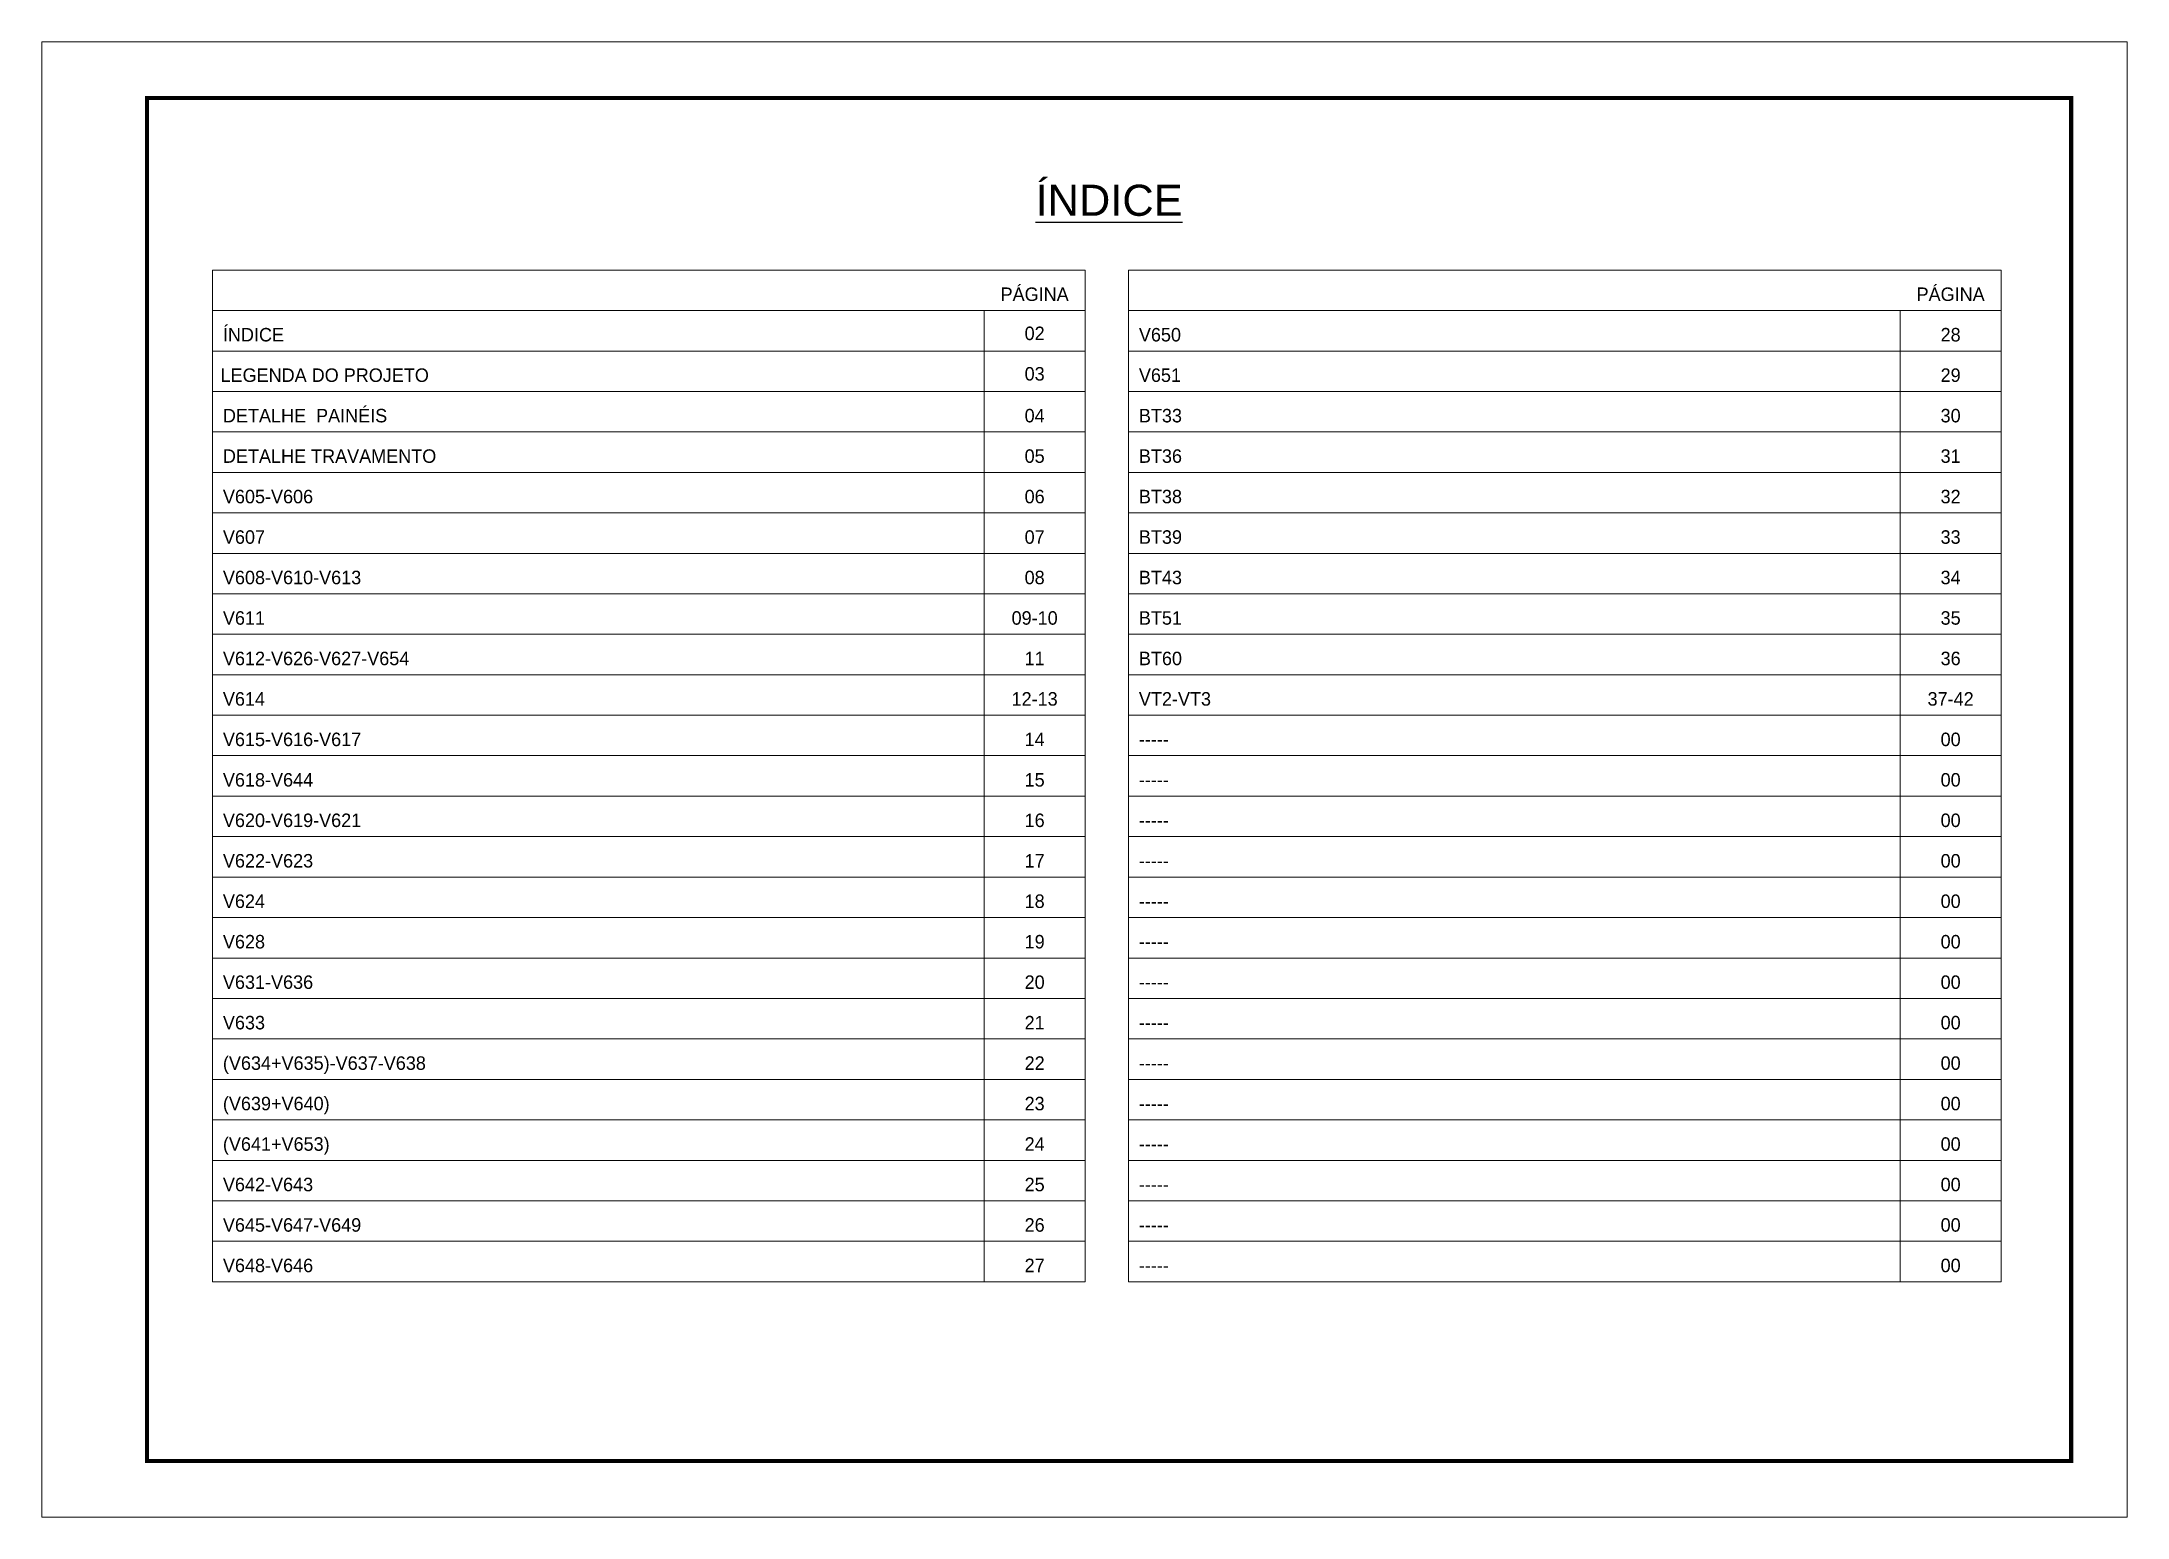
# Model space of a CAD drawing. Extents: x 3309 to 9590, y -2522 to 14608.
# Drawn here: x 4908 to 6393, y 13558 to 14608 of the extents above; entities that cross this region are included whole.
import ezdxf
from ezdxf.enums import TextEntityAlignment as Align

# ---------------------------------------------------------------- set-up
doc = ezdxf.new("R2010")
doc.units = 0
doc.layers.add('CARIMBO', color=255, linetype='Continuous', lineweight=9)
doc.layers.add('Folhas', color=255, linetype='Continuous', lineweight=9)
doc.styles.add('ARIAL', font='arial.ttf')
doc.styles.add('Tecnologia', font='')
doc.styles.get('Tecnologia').set_extended_font_data('Forgotten Futurist')

msp = doc.modelspace()

# ---------------------------------------------------------------- texts
at = {"color": 0, "linetype": 'Continuous', "ltscale": 5, "style": 'ARIAL'}
msp.add_text('%%UÍNDICE', height=22.118, dxfattribs=at).set_placement((5667.87, 14483.98), align=Align.CENTER)
at = {"layer": 'CARIMBO', "style": 'Tecnologia'}
for s, p in [('PÁGINA', (5614.87, 14423.38)), ('PÁGINA', (6267.08, 14423.38)), ('02', (5614.87, 14395.55)), ('28', (6267.08, 14394.58)), ('03', (5614.87, 14366.75)), ('29', (6267.08, 14365.79)), ('04', (5614.87, 14336.99)), ('30', (6267.08, 14336.99)), ('05', (5614.87, 14308.2)), ('31', (6267.08, 14308.2)), ('06', (5614.87, 14279.4)), ('32', (6267.08, 14279.4)), ('07', (5614.87, 14250.6)), ('33', (6267.08, 14250.6)), ('08', (5614.87, 14221.81)), ('34', (6267.08, 14221.81)), ('09-10', (5614.87, 14193.01)), ('35', (6267.08, 14193.01)), ('11', (5614.87, 14164.21)), ('36', (6267.08, 14164.21)), ('12-13', (5614.87, 14135.42)), ('37-42', (6267.08, 14135.42)), ('14', (5614.87, 14106.62)), ('00', (6267.08, 14106.62)), ('15', (5614.87, 14077.83)), ('00', (6267.08, 14077.83)), ('16', (5614.87, 14049.03)), ('00', (6267.08, 14049.03)), ('17', (5614.87, 14020.23)), ('00', (6267.08, 14020.23)), ('18', (5614.87, 13991.44)), ('00', (6267.08, 13991.44)), ('19', (5614.87, 13962.64)), ('00', (6267.08, 13962.64)), ('20', (5614.87, 13933.84)), ('00', (6267.08, 13933.84)), ('21', (5614.87, 13905.05)), ('00', (6267.08, 13905.05)), ('22', (5614.87, 13876.25)), ('00', (6267.08, 13876.25)), ('23', (5614.87, 13847.46)), ('00', (6267.08, 13847.46)), ('24', (5614.87, 13818.66)), ('00', (6267.08, 13818.66)), ('25', (5614.87, 13789.86)), ('00', (6267.08, 13789.86)), ('26', (5614.87, 13761.07)), ('00', (6267.08, 13761.07)), ('27', (5614.87, 13732.27)), ('00', (6267.08, 13732.27))]:
    msp.add_text(s, height=9.599, dxfattribs=at).set_placement(p, align=Align.CENTER)
for s, height, p in [('ÍNDICE', 9.599, (5036.89, 14394.58)), ('V650', 9.599, (5689.1, 14394.58)), ('LEGENDA DO PROJETO', 9.5987, (5035.19, 14365.79)), ('V651', 9.599, (5689.1, 14365.79)), ('DETALHE  PAINÉIS', 9.5987, (5036.89, 14336.99)), ('BT33', 9.599, (5689.1, 14336.99)), ('DETALHE TRAVAMENTO', 9.5987, (5036.89, 14308.2)), ('BT36', 9.599, (5689.1, 14308.2)), ('V605-V606', 9.599, (5036.89, 14279.4)), ('BT38', 9.599, (5689.1, 14279.4)), ('V607', 9.599, (5036.89, 14250.6)), ('BT39', 9.599, (5689.1, 14250.6)), ('V608-V610-V613', 9.5987, (5036.89, 14221.81)), ('BT43', 9.599, (5689.1, 14221.81)), ('V611', 9.599, (5036.89, 14193.01)), ('BT51', 9.599, (5689.1, 14193.01)), ('V612-V626-V627-V654', 9.5987, (5036.89, 14164.21)), ('BT60', 9.599, (5689.1, 14164.21)), ('V614', 9.599, (5036.89, 14135.42)), ('VT2-VT3', 9.599, (5689.1, 14135.42)), ('V615-V616-V617', 9.5987, (5036.89, 14106.62)), ('-----', 9.599, (5689.1, 14106.62)), ('V618-V644', 9.599, (5036.89, 14077.83)), ('-----', 9.599, (5689.1, 14077.83)), ('V620-V619-V621', 9.5987, (5036.89, 14049.03)), ('-----', 9.599, (5689.1, 14049.03)), ('V622-V623', 9.599, (5036.89, 14020.23)), ('-----', 9.599, (5689.1, 14020.23)), ('V624', 9.599, (5036.89, 13991.44)), ('-----', 9.599, (5689.1, 13991.44)), ('V628', 9.599, (5036.89, 13962.64)), ('-----', 9.599, (5689.1, 13962.64)), ('V631-V636', 9.599, (5036.89, 13933.84)), ('-----', 9.599, (5689.1, 13933.84)), ('V633', 9.599, (5036.89, 13905.05)), ('-----', 9.599, (5689.1, 13905.05)), ('(V634+V635)-V637-V638', 9.5987, (5036.89, 13876.25)), ('-----', 9.599, (5689.1, 13876.25)), ('(V639+V640) ', 9.5987, (5036.89, 13847.46)), ('-----', 9.599, (5689.1, 13847.46)), ('(V641+V653) ', 9.5987, (5036.89, 13818.66)), ('-----', 9.599, (5689.1, 13818.66)), ('V642-V643', 9.599, (5036.89, 13789.86)), ('-----', 9.599, (5689.1, 13789.86)), ('V645-V647-V649', 9.5987, (5036.89, 13761.07)), ('-----', 9.599, (5689.1, 13761.07)), ('V648-V646', 9.599, (5036.89, 13732.27)), ('-----', 9.599, (5689.1, 13732.27))]:
    msp.add_text(s, height=height, dxfattribs=at).set_placement(p)

# ---------------------------------------------------------------- linework, layer by layer
at = {"layer": 'CARIMBO'}
for p, q in [((5029.4, 14445.37), (5650.78, 14445.37)), ((5029.4, 14445.37), (5650.78, 14445.37)), ((5029.4, 14445.37), (5029.4, 13725.46)), ((5650.78, 14445.37), (5650.78, 13725.46)), ((5681.6, 14445.37), (6302.99, 14445.37)), ((5681.6, 14445.37), (6302.99, 14445.37)), ((5681.6, 14445.37), (5681.6, 13725.46)), ((6302.99, 14445.37), (6302.99, 13725.46)), ((5029.4, 14416.57), (5650.78, 14416.57)), ((5029.4, 14416.57), (5650.78, 14416.57)), ((5029.4, 14416.57), (5650.78, 14416.57)), ((5578.96, 14416.57), (5578.96, 13725.46)), ((5681.6, 14416.57), (6302.99, 14416.57)), ((5681.6, 14416.57), (6302.99, 14416.57)), ((5681.6, 14416.57), (6302.99, 14416.57)), ((6231.17, 14416.57), (6231.17, 13725.46)), ((5029.4, 14387.78), (5650.78, 14387.78)), ((5681.6, 14387.78), (6302.99, 14387.78)), ((5029.4, 14358.98), (5650.78, 14358.98)), ((5681.6, 14358.98), (6302.99, 14358.98)), ((5029.4, 14330.18), (5650.78, 14330.18)), ((5029.4, 14330.18), (5650.78, 14330.18)), ((5681.6, 14330.18), (6302.99, 14330.18)), ((5681.6, 14330.18), (6302.99, 14330.18)), ((5029.4, 14301.39), (5650.78, 14301.39)), ((5029.4, 14301.39), (5650.78, 14301.39)), ((5029.4, 14301.39), (5650.78, 14301.39)), ((5681.6, 14301.39), (6302.99, 14301.39)), ((5681.6, 14301.39), (6302.99, 14301.39)), ((5681.6, 14301.39), (6302.99, 14301.39)), ((5029.4, 14272.59), (5650.78, 14272.59)), ((5681.6, 14272.59), (6302.99, 14272.59)), ((5029.4, 14243.8), (5650.78, 14243.8)), ((5681.6, 14243.8), (6302.99, 14243.8)), ((5029.4, 14215), (5650.78, 14215)), ((5681.6, 14215), (6302.99, 14215)), ((5029.4, 14186.2), (5650.78, 14186.2)), ((5681.6, 14186.2), (6302.99, 14186.2)), ((5029.4, 14157.41), (5650.78, 14157.41)), ((5681.6, 14157.41), (6302.99, 14157.41)), ((5029.4, 14128.61), (5650.78, 14128.61)), ((5681.6, 14128.61), (6302.99, 14128.61)), ((5029.4, 14099.82), (5650.78, 14099.82)), ((5681.6, 14099.82), (6302.99, 14099.82)), ((5029.4, 14071.02), (5650.78, 14071.02)), ((5681.6, 14071.02), (6302.99, 14071.02)), ((5029.4, 14042.22), (5650.78, 14042.22)), ((5681.6, 14042.22), (6302.99, 14042.22)), ((5029.4, 14013.43), (5650.78, 14013.43)), ((5681.6, 14013.43), (6302.99, 14013.43)), ((5029.4, 13984.63), (5650.78, 13984.63)), ((5681.6, 13984.63), (6302.99, 13984.63)), ((5029.4, 13955.83), (5650.78, 13955.83)), ((5681.6, 13955.83), (6302.99, 13955.83)), ((5029.4, 13927.04), (5650.78, 13927.04)), ((5681.6, 13927.04), (6302.99, 13927.04)), ((5029.4, 13898.24), (5650.78, 13898.24)), ((5681.6, 13898.24), (6302.99, 13898.24)), ((5029.4, 13869.45), (5650.78, 13869.45)), ((5681.6, 13869.45), (6302.99, 13869.45)), ((5029.4, 13840.65), (5650.78, 13840.65)), ((5681.6, 13840.65), (6302.99, 13840.65)), ((5029.4, 13811.85), (5650.78, 13811.85)), ((5681.6, 13811.85), (6302.99, 13811.85)), ((5029.4, 13783.06), (5650.78, 13783.06)), ((5681.6, 13783.06), (6302.99, 13783.06)), ((5029.4, 13754.26), (5650.78, 13754.26)), ((5681.6, 13754.26), (6302.99, 13754.26)), ((5029.4, 13725.46), (5650.78, 13725.46)), ((5681.6, 13725.46), (6302.99, 13725.46))]:
    msp.add_line(p, q, dxfattribs=at)
at = {"layer": 'Folhas'}
msp.add_lwpolyline([(4907.87, 13557.86), (6392.87, 13557.86), (6392.87, 14607.86), (4907.87, 14607.86)], close=True, dxfattribs=at)
at = {"layer": 'Folhas', "color": 30, "const_width": 3}
msp.add_lwpolyline([(4982.87, 13597.86), (6352.87, 13597.86), (6352.87, 14567.86), (4982.87, 14567.86)], close=True, dxfattribs=at)

msp.set_redraw_order([(e.dxf.handle, doc.entitydb.next_handle()) for e in msp.query("TEXT MTEXT ATTDEF DIMENSION ARC_DIMENSION")])  # texts and dimensions are drawn at this point

doc.saveas('drawing.dxf')
